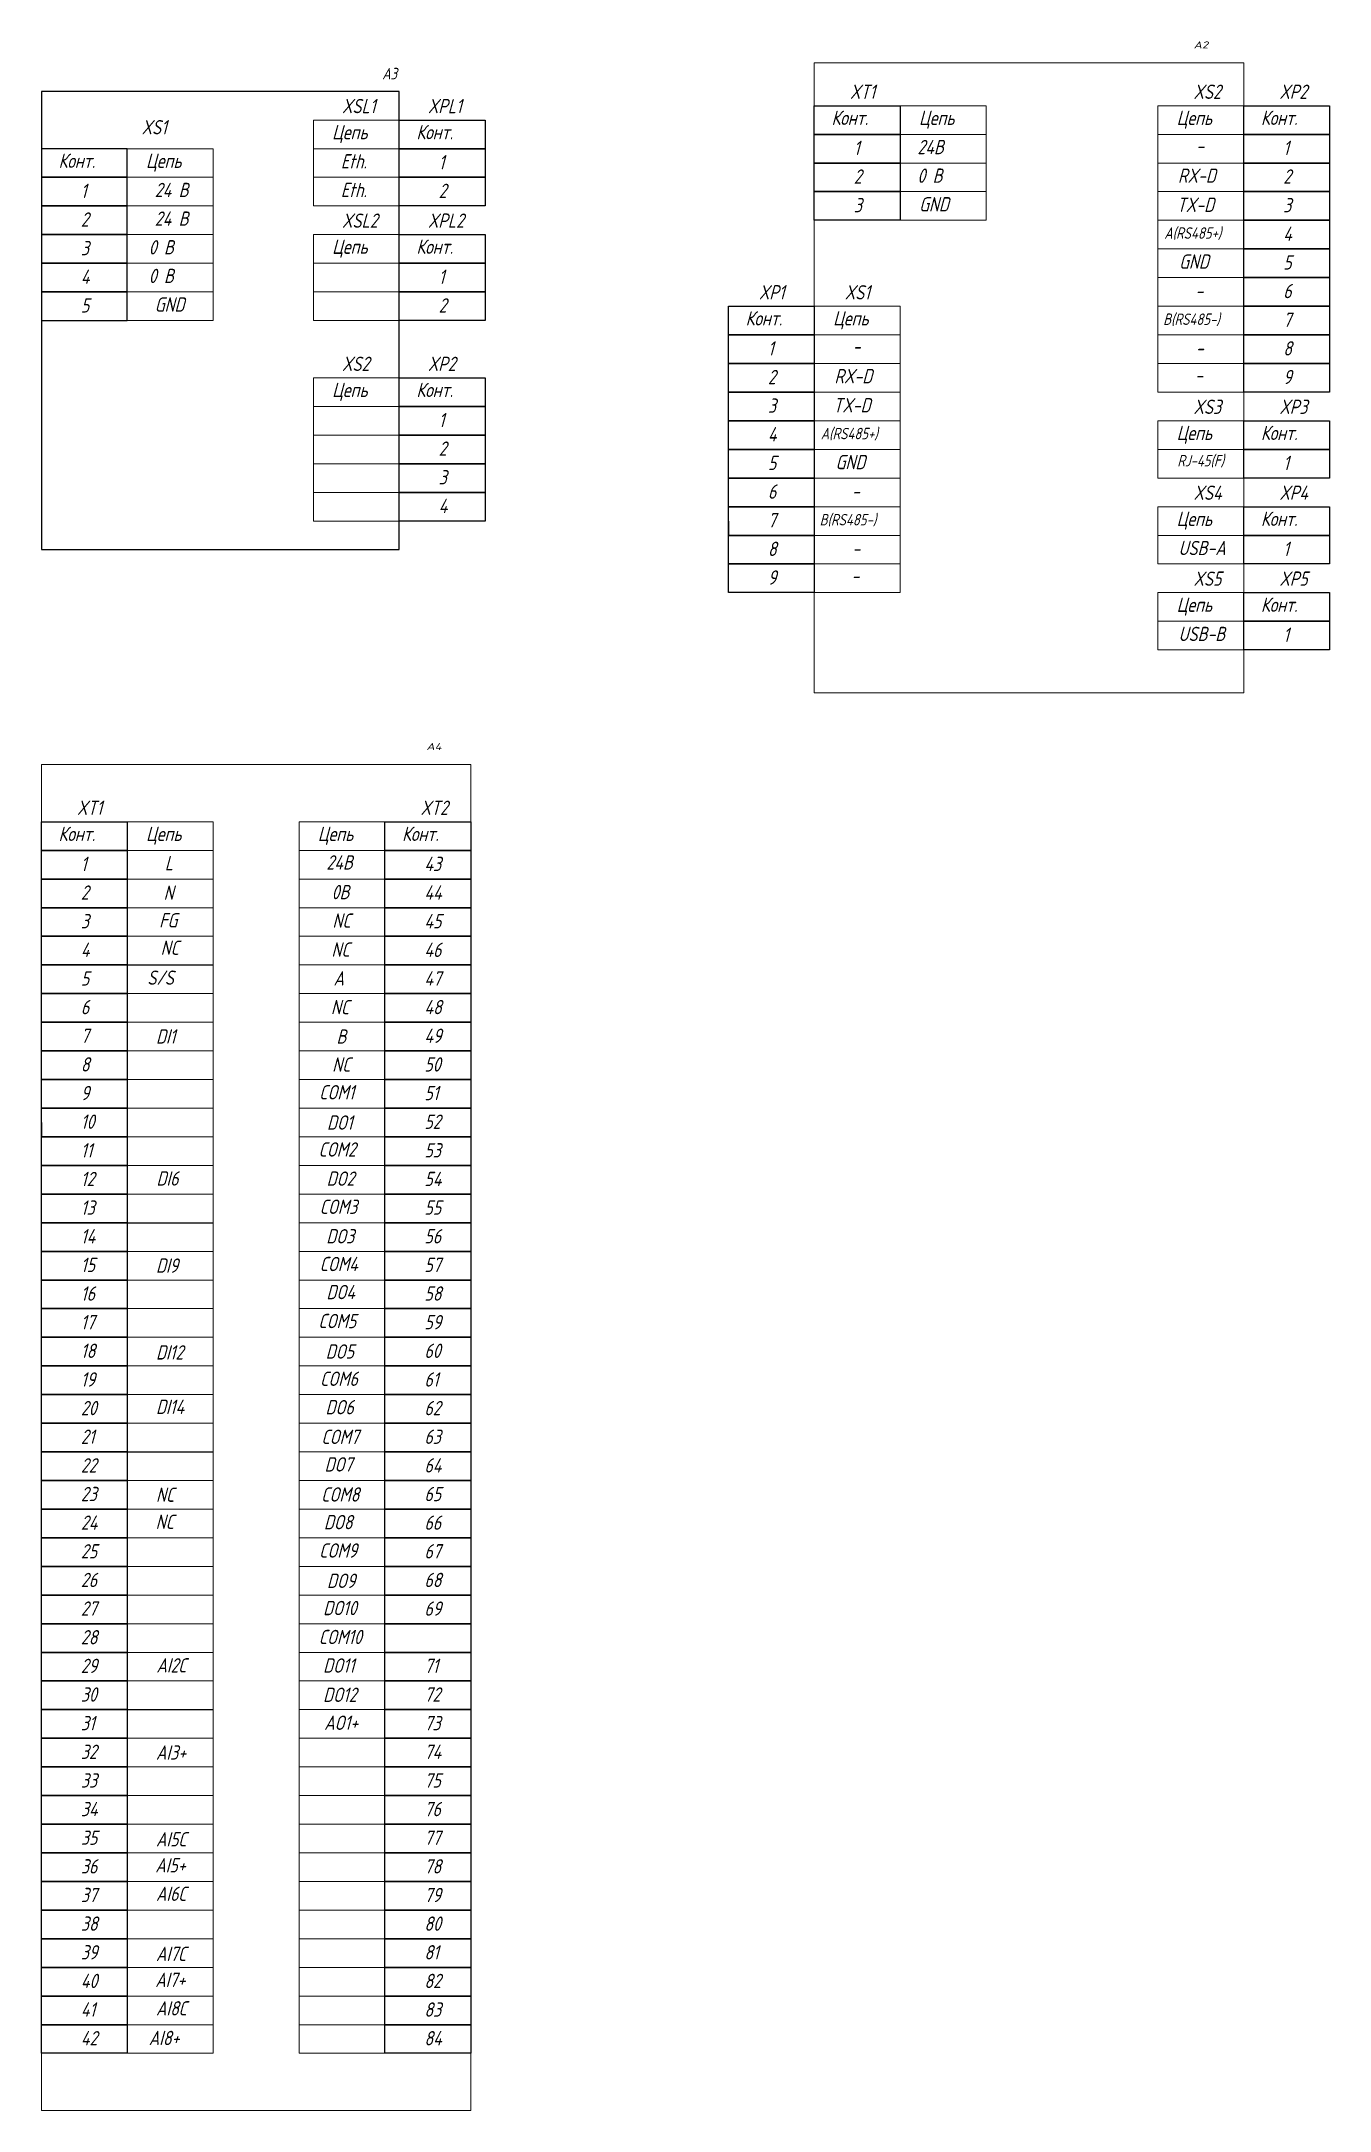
# Model space of a CAD drawing. Header units: inches. Extents: x 12 to 962, y -650 to 597.
# Drawn here: x 737.5 to 962.5, y -372.5 to -11.3 of the extents above; entities that cross this region are included whole.
import ezdxf
from ezdxf.enums import TextEntityAlignment as Align

# ---------------------------------------------------------------- set-up
doc = ezdxf.new("R2010")
doc.units = ezdxf.units.IN
doc.header["$MEASUREMENT"] = 0
doc.layers.add('SYMS', color=7, linetype='Continuous')
doc.layers.add('TAGS', color=150, linetype='Continuous')
doc.styles.get("Standard").update_dxf_attribs({"font": 'arial.ttf'})
doc.styles.add('WD_IEC', font='ISOCP2.shx', dxfattribs={"width": 0.9, "height": 4})
doc.styles.add('ГОСТ_', font='cs_gost2304.shx', dxfattribs={"oblique": 15})

# ---------------------------------------------------------------- blocks, each defined once
blk = doc.blocks.new('HAA_PLC160')
for p, q in [((0, 225), (0, 225)), ((75, 225), (75, 220)), ((15, 200), (30, 200)), ((75, 175), (75, 170)), ((0, 172.5), (0, 170)), ((75, 165), (75, 160)), ((15, 155), (30, 155)), ((75, 155), (75, 150)), ((75, 145), (75, 140)), ((15, 115), (30, 115)), ((75, 95), (75, 90)), ((75, 85), (75, 80)), ((75, 75), (75, 70)), ((15, 70), (30, 70)), ((75, 65), (75, 60)), ((75, 15), (75, 10))]:
    blk.add_line(p, q)
at = {"layer": 'SYMS', "color": 0, "lineweight": 15}
for p, q in [((15, 225), (15, 220)), ((15, 225), (30, 225)), ((45, 225), (45, 220)), ((45, 225), (60, 225)), ((15, 220), (30, 220)), ((15, 220), (15, 215)), ((45, 220), (60, 220)), ((45, 220), (45, 215)), ((15, 215), (30, 215)), ((15, 215), (30, 215)), ((15, 215), (15, 210)), ((45, 215), (60, 215)), ((45, 215), (60, 215)), ((45, 215), (45, 210)), ((15, 210), (30, 210)), ((15, 210), (30, 210)), ((15, 210), (15, 205)), ((45, 210), (60, 210)), ((45, 210), (60, 210)), ((45, 210), (45, 205)), ((15, 205), (30, 205)), ((15, 205), (30, 205)), ((15, 205), (15, 200)), ((15, 205), (30, 205)), ((45, 205), (60, 205)), ((45, 205), (60, 205)), ((45, 205), (45, 200)), ((15, 200), (30, 200)), ((15, 200), (30, 200)), ((15, 200), (15, 195)), ((45, 200), (60, 200)), ((45, 200), (60, 200)), ((45, 200), (45, 195)), ((15, 195), (30, 195)), ((15, 195), (30, 195)), ((15, 195), (15, 190)), ((45, 195), (60, 195)), ((45, 195), (60, 195)), ((45, 195), (45, 190)), ((15, 190), (30, 190)), ((15, 190), (30, 190)), ((15, 190), (15, 185)), ((45, 190), (60, 190)), ((45, 190), (60, 190)), ((45, 190), (45, 185)), ((0, 185), (0, 170)), ((15, 185), (30, 185)), ((15, 185), (30, 185)), ((15, 185), (15, 180)), ((45, 185), (60, 185)), ((45, 185), (60, 185)), ((45, 185), (45, 180)), ((15, 180), (30, 180)), ((15, 180), (30, 180)), ((15, 180), (15, 175)), ((45, 180), (60, 180)), ((45, 180), (60, 180)), ((45, 180), (45, 175)), ((15, 175), (30, 175)), ((15, 175), (30, 175)), ((15, 175), (15, 170)), ((45, 175), (60, 175)), ((45, 175), (45, 170)), ((45, 175), (60, 175)), ((15, 170), (30, 170)), ((15, 170), (30, 170)), ((15, 170), (15, 165)), ((45, 170), (60, 170)), ((45, 170), (45, 165)), ((45, 170), (60, 170)), ((15, 165), (30, 165)), ((15, 165), (30, 165)), ((15, 165), (15, 160)), ((45, 165), (60, 165)), ((45, 165), (45, 160)), ((45, 165), (60, 165)), ((15, 160), (30, 160)), ((15, 160), (15, 155)), ((15, 160), (30, 160)), ((45, 160), (60, 160)), ((45, 160), (45, 155)), ((45, 160), (60, 160)), ((45, 160), (60, 160)), ((15, 155), (15, 150)), ((45, 155), (60, 155)), ((45, 155), (45, 150)), ((45, 155), (60, 155)), ((15, 150), (30, 150)), ((15, 150), (30, 150)), ((15, 150), (15, 145)), ((45, 150), (60, 150)), ((45, 150), (45, 145)), ((45, 150), (60, 150)), ((45, 150), (60, 150)), ((15, 145), (30, 145)), ((15, 145), (30, 145)), ((15, 145), (15, 140)), ((45, 145), (60, 145)), ((45, 145), (45, 140)), ((45, 145), (60, 145)), ((15, 140), (30, 140)), ((15, 140), (30, 140)), ((15, 140), (15, 135)), ((45, 140), (60, 140)), ((45, 140), (45, 135)), ((15, 135), (30, 135)), ((15, 135), (30, 135)), ((15, 135), (15, 130)), ((45, 135), (60, 135)), ((45, 135), (60, 135)), ((45, 135), (45, 130)), ((15, 130), (30, 130)), ((15, 130), (30, 130)), ((15, 130), (15, 125)), ((45, 130), (60, 130)), ((45, 130), (60, 130)), ((45, 130), (45, 125)), ((15, 125), (30, 125)), ((15, 125), (30, 125)), ((15, 125), (15, 120)), ((45, 125), (60, 125)), ((45, 125), (60, 125)), ((45, 125), (45, 120)), ((15, 120), (30, 120)), ((15, 120), (30, 120)), ((15, 120), (15, 115)), ((45, 120), (60, 120)), ((45, 120), (60, 120)), ((45, 120), (45, 115)), ((15, 115), (30, 115)), ((15, 115), (15, 110)), ((45, 115), (60, 115)), ((45, 115), (60, 115)), ((45, 115), (45, 110)), ((15, 110), (30, 110)), ((15, 110), (30, 110)), ((15, 110), (15, 105)), ((45, 110), (60, 110)), ((45, 110), (60, 110)), ((45, 110), (45, 105)), ((15, 105), (30, 105)), ((15, 105), (30, 105)), ((15, 105), (15, 100)), ((45, 105), (60, 105)), ((45, 105), (60, 105)), ((45, 105), (45, 100)), ((15, 100), (30, 100)), ((15, 100), (30, 100)), ((15, 100), (15, 95)), ((45, 100), (60, 100)), ((45, 100), (60, 100)), ((45, 100), (45, 95)), ((15, 95), (30, 95)), ((15, 95), (30, 95)), ((15, 95), (15, 90)), ((45, 95), (60, 95)), ((45, 95), (45, 90)), ((45, 95), (60, 95)), ((15, 90), (30, 90)), ((15, 90), (30, 90)), ((15, 90), (15, 85)), ((45, 90), (60, 90)), ((45, 90), (45, 85)), ((45, 90), (60, 90)), ((15, 85), (30, 85)), ((15, 85), (30, 85)), ((15, 85), (15, 80)), ((45, 85), (60, 85)), ((45, 85), (45, 80)), ((45, 85), (60, 85)), ((15, 80), (30, 80)), ((15, 80), (30, 80)), ((15, 80), (15, 75)), ((45, 80), (60, 80)), ((45, 80), (45, 75)), ((45, 80), (60, 80)), ((45, 80), (60, 80)), ((15, 75), (30, 75)), ((15, 75), (15, 70)), ((15, 75), (30, 75)), ((45, 75), (60, 75)), ((45, 75), (45, 70)), ((45, 75), (60, 75)), ((15, 70), (15, 65)), ((45, 70), (60, 70)), ((45, 70), (45, 65)), ((45, 70), (60, 70)), ((45, 70), (60, 70)), ((15, 65), (30, 65)), ((15, 65), (30, 65)), ((15, 65), (15, 60)), ((45, 65), (60, 65)), ((45, 65), (45, 60)), ((45, 65), (60, 65)), ((15, 60), (30, 60)), ((15, 60), (30, 60)), ((15, 60), (15, 55)), ((45, 60), (60, 60)), ((45, 60), (45, 55)), ((15, 55), (30, 55)), ((15, 55), (30, 55)), ((15, 55), (15, 50)), ((45, 55), (60, 55)), ((45, 55), (60, 55)), ((45, 55), (45, 50)), ((15, 50), (30, 50)), ((15, 50), (30, 50)), ((15, 50), (15, 45)), ((45, 50), (60, 50)), ((45, 50), (60, 50)), ((45, 50), (45, 45)), ((15, 45), (30, 45)), ((15, 45), (30, 45)), ((15, 45), (15, 40)), ((45, 45), (60, 45)), ((45, 45), (60, 45)), ((45, 45), (45, 40)), ((15, 40), (30, 40)), ((15, 40), (30, 40)), ((15, 40), (15, 35)), ((45, 40), (60, 40)), ((45, 40), (60, 40)), ((45, 40), (45, 35)), ((15, 35), (30, 35)), ((15, 35), (30, 35)), ((15, 35), (15, 30)), ((45, 35), (60, 35)), ((45, 35), (60, 35)), ((45, 35), (45, 30)), ((15, 30), (30, 30)), ((15, 30), (30, 30)), ((15, 30), (15, 25)), ((45, 30), (60, 30)), ((45, 30), (60, 30)), ((45, 30), (45, 25)), ((15, 25), (30, 25)), ((15, 25), (30, 25)), ((15, 25), (15, 20)), ((45, 25), (60, 25)), ((45, 25), (60, 25)), ((45, 25), (45, 20)), ((15, 20), (30, 20)), ((15, 20), (30, 20)), ((15, 20), (15, 15)), ((45, 20), (60, 20)), ((45, 20), (60, 20)), ((45, 20), (45, 15)), ((15, 15), (30, 15)), ((15, 15), (30, 15)), ((15, 15), (15, 10)), ((45, 15), (60, 15)), ((45, 15), (45, 10)), ((45, 15), (60, 15)), ((15, 10), (30, 10)), ((45, 10), (60, 10)), ((45, 10), (60, 10))]:
    blk.add_line(p, q, dxfattribs=at)
at = {"layer": 'SYMS', "lineweight": 15}
for p, q in [((30, 225), (30, 220)), ((60, 225), (60, 220)), ((30, 220), (30, 215)), ((60, 220), (60, 215)), ((30, 215), (30, 210)), ((60, 215), (60, 210)), ((30, 210), (30, 205)), ((60, 210), (60, 205)), ((30, 205), (30, 200)), ((60, 205), (60, 200)), ((30, 200), (30, 195)), ((60, 200), (60, 195)), ((30, 195), (30, 190)), ((60, 195), (60, 190)), ((30, 190), (30, 185)), ((60, 190), (60, 185)), ((30, 185), (30, 180)), ((60, 185), (60, 180)), ((30, 180), (30, 175)), ((60, 180), (60, 175)), ((30, 175), (30, 170)), ((60, 175), (60, 170)), ((30, 170), (30, 165)), ((60, 170), (60, 165)), ((30, 165), (30, 160)), ((60, 165), (60, 160)), ((30, 160), (30, 155)), ((60, 160), (60, 155)), ((30, 155), (30, 150)), ((60, 155), (60, 150)), ((30, 150), (30, 145)), ((60, 150), (60, 145)), ((30, 145), (30, 140)), ((60, 145), (60, 140)), ((30, 140), (30, 135)), ((60, 140), (60, 135)), ((30, 135), (30, 130)), ((60, 135), (60, 130)), ((30, 130), (30, 125)), ((60, 130), (60, 125)), ((30, 125), (30, 120)), ((60, 125), (60, 120)), ((30, 120), (30, 115)), ((60, 120), (60, 115)), ((30, 115), (30, 110)), ((60, 115), (60, 110)), ((30, 110), (30, 105)), ((60, 110), (60, 105)), ((30, 105), (30, 100)), ((60, 105), (60, 100)), ((30, 100), (30, 95)), ((60, 100), (60, 95)), ((30, 95), (30, 90)), ((60, 95), (60, 90)), ((30, 90), (30, 85)), ((60, 90), (60, 85)), ((30, 85), (30, 80)), ((60, 85), (60, 80)), ((30, 80), (30, 75)), ((60, 80), (60, 75)), ((30, 75), (30, 70)), ((60, 75), (60, 70)), ((30, 70), (30, 65)), ((60, 70), (60, 65)), ((30, 65), (30, 60)), ((60, 65), (60, 60)), ((30, 60), (30, 55)), ((60, 60), (60, 55)), ((30, 55), (30, 50)), ((60, 55), (60, 50)), ((30, 50), (30, 45)), ((60, 50), (60, 45)), ((30, 45), (30, 40)), ((60, 45), (60, 40)), ((30, 40), (30, 35)), ((60, 40), (60, 35)), ((30, 35), (30, 30)), ((60, 35), (60, 30)), ((30, 30), (30, 25)), ((60, 30), (60, 25)), ((30, 25), (30, 20)), ((60, 25), (60, 20)), ((30, 20), (30, 15)), ((60, 20), (60, 15)), ((30, 15), (30, 10)), ((60, 15), (60, 10))]:
    blk.add_line(p, q, dxfattribs=at)
at = {"layer": 'SYMS'}
blk.add_line((0, 172.5), (0, 170), dxfattribs=at)
at = {"layer": 'SYMS', "lineweight": 15}
blk.add_lwpolyline([(0, 235), (75, 235), (75, 0), (0, 0)], close=True, dxfattribs=at)
at = {"layer": 'SYMS'}
for points in [[(0, 225), (15, 225), (15, 220), (0, 220)], [(60, 225), (75, 225), (75, 220), (60, 220)], [(0, 220), (15, 220), (15, 215), (0, 215)], [(60, 220), (75, 220), (75, 215), (60, 215)], [(0, 215), (15, 215), (15, 210), (0, 210)], [(60, 215), (75, 215), (75, 210), (60, 210)], [(0, 210), (15, 210), (15, 205), (0, 205)], [(60, 210), (75, 210), (75, 205), (60, 205)], [(0, 205), (15, 205), (15, 200), (0, 200)], [(60, 205), (75, 205), (75, 200), (60, 200)], [(0, 200), (15, 200), (15, 195), (0, 195)], [(60, 200), (75, 200), (75, 195), (60, 195)], [(0, 195), (15, 195), (15, 190), (0, 190)], [(60, 195), (75, 195), (75, 190), (60, 190)], [(0, 190), (15, 190), (15, 185), (0, 185)], [(60, 190), (75, 190), (75, 185), (60, 185)], [(0, 185), (15, 185), (15, 180), (0, 180)], [(60, 185), (75, 185), (75, 180), (60, 180)], [(0, 180), (15, 180), (15, 175), (0, 175)], [(60, 180), (75, 180), (75, 175), (60, 175)], [(0, 175), (15, 175), (15, 170), (0, 170)], [(60, 175), (75, 175), (75, 170), (60, 170)], [(0, 170), (15, 170), (15, 165), (0, 165)], [(60, 170), (75, 170), (75, 165), (60, 165)], [(0, 165), (15, 165), (15, 160), (0, 160)], [(60, 165), (75, 165), (75, 160), (60, 160)], [(0, 160), (15, 160), (15, 155), (0, 155)], [(60, 160), (75, 160), (75, 155), (60, 155)], [(0, 155), (15, 155), (15, 150), (0, 150)], [(60, 155), (75, 155), (75, 150), (60, 150)], [(0, 150), (15, 150), (15, 145), (0, 145)], [(60, 150), (75, 150), (75, 145), (60, 145)], [(0, 145), (15, 145), (15, 140), (0, 140)], [(60, 145), (75, 145), (75, 140), (60, 140)], [(0, 140), (15, 140), (15, 135), (0, 135)], [(60, 140), (75, 140), (75, 135), (60, 135)], [(0, 135), (15, 135), (15, 130), (0, 130)], [(60, 135), (75, 135), (75, 130), (60, 130)], [(0, 130), (15, 130), (15, 125), (0, 125)], [(60, 130), (75, 130), (75, 125), (60, 125)], [(0, 125), (15, 125), (15, 120), (0, 120)], [(60, 125), (75, 125), (75, 120), (60, 120)], [(0, 120), (15, 120), (15, 115), (0, 115)], [(60, 120), (75, 120), (75, 115), (60, 115)], [(0, 115), (15, 115), (15, 110), (0, 110)], [(60, 115), (75, 115), (75, 110), (60, 110)], [(0, 110), (15, 110), (15, 105), (0, 105)], [(60, 110), (75, 110), (75, 105), (60, 105)], [(0, 105), (15, 105), (15, 100), (0, 100)], [(60, 105), (75, 105), (75, 100), (60, 100)], [(0, 100), (15, 100), (15, 95), (0, 95)], [(60, 100), (75, 100), (75, 95), (60, 95)], [(0, 95), (15, 95), (15, 90), (0, 90)], [(60, 95), (75, 95), (75, 90), (60, 90)], [(0, 90), (15, 90), (15, 85), (0, 85)], [(60, 90), (75, 90), (75, 85), (60, 85)], [(0, 85), (15, 85), (15, 80), (0, 80)], [(60, 85), (75, 85), (75, 80), (60, 80)], [(0, 80), (15, 80), (15, 75), (0, 75)], [(60, 80), (75, 80), (75, 75), (60, 75)], [(0, 75), (15, 75), (15, 70), (0, 70)], [(60, 75), (75, 75), (75, 70), (60, 70)], [(0, 70), (15, 70), (15, 65), (0, 65)], [(60, 70), (75, 70), (75, 65), (60, 65)], [(0, 65), (15, 65), (15, 60), (0, 60)], [(60, 65), (75, 65), (75, 60), (60, 60)], [(0, 60), (15, 60), (15, 55), (0, 55)], [(60, 60), (75, 60), (75, 55), (60, 55)], [(0, 55), (15, 55), (15, 50), (0, 50)], [(60, 55), (75, 55), (75, 50), (60, 50)], [(0, 50), (15, 50), (15, 45), (0, 45)], [(60, 50), (75, 50), (75, 45), (60, 45)], [(0, 45), (15, 45), (15, 40), (0, 40)], [(60, 45), (75, 45), (75, 40), (60, 40)], [(0, 40), (15, 40), (15, 35), (0, 35)], [(60, 40), (75, 40), (75, 35), (60, 35)], [(0, 35), (15, 35), (15, 30), (0, 30)], [(60, 35), (75, 35), (75, 30), (60, 30)], [(0, 30), (15, 30), (15, 25), (0, 25)], [(60, 30), (75, 30), (75, 25), (60, 25)], [(0, 25), (15, 25), (15, 20), (0, 20)], [(60, 25), (75, 25), (75, 20), (60, 20)], [(0, 20), (15, 20), (15, 15), (0, 15)], [(60, 20), (75, 20), (75, 15), (60, 15)], [(0, 15), (15, 15), (15, 10), (0, 10)], [(60, 15), (75, 15), (75, 10), (60, 10)]]:
    blk.add_lwpolyline(points, close=True, dxfattribs=at)
at = {"linetype": 'ByBlock', "lineweight": 15, "char_height": 2.5, "attachment_point": 1, "style": 'ГОСТ_'}
for s, insert in [('1', (6.89, 218.89)), ('43', (66.89, 218.89)), ('2', (6.89, 213.89)), ('44', (66.89, 213.89)), ('3', (6.89, 208.89)), ('45', (66.89, 208.89)), ('4', (6.89, 203.89)), ('46', (66.89, 203.89)), ('5', (6.89, 198.89)), ('47', (66.89, 198.89)), ('6', (6.89, 193.89)), ('48', (66.89, 193.89)), ('7', (6.89, 188.89)), ('49', (66.89, 188.89)), ('8', (6.89, 183.89)), ('50', (66.89, 183.89)), ('9', (6.89, 178.89)), ('51', (66.89, 178.89)), ('10', (6.89, 173.89)), ('52', (66.89, 173.89)), ('11', (6.89, 168.89)), ('53', (66.89, 168.89)), ('12', (6.89, 163.89)), ('54', (66.89, 163.89)), ('13', (6.89, 158.89)), ('55', (66.89, 158.89)), ('14', (6.89, 153.89)), ('56', (66.89, 153.89)), ('15', (6.89, 148.89)), ('57', (66.89, 148.89)), ('16', (6.89, 143.89)), ('58', (66.89, 143.89)), ('17', (6.89, 138.89)), ('59', (66.89, 138.89)), ('18', (6.89, 133.89)), ('60', (66.89, 133.89)), ('19', (6.89, 128.89)), ('61', (66.89, 128.89)), ('20', (6.89, 123.89)), ('62', (66.89, 123.89)), ('21', (6.89, 118.89)), ('63', (66.89, 118.89)), ('22', (6.89, 113.89)), ('64', (66.89, 113.89)), ('23', (6.89, 108.89)), ('65', (66.89, 108.89)), ('24', (6.89, 103.89)), ('66', (66.89, 103.89)), ('25', (6.89, 98.89)), ('67', (66.89, 98.89)), ('26', (6.89, 93.89)), ('68', (66.89, 93.89)), ('27', (6.89, 88.89)), ('69', (66.89, 88.89)), ('28', (6.89, 83.89)), ('29', (6.89, 78.89)), ('71', (66.89, 78.89)), ('30', (6.89, 73.89)), ('72', (66.89, 73.89)), ('31', (6.89, 68.89)), ('73', (66.89, 68.89)), ('32', (6.89, 63.89)), ('74', (66.89, 63.89)), ('33', (6.89, 58.89)), ('75', (66.89, 58.89)), ('34', (6.89, 53.89)), ('76', (66.89, 53.89)), ('35', (6.89, 48.89)), ('77', (66.89, 48.89)), ('36', (6.89, 43.89)), ('78', (66.89, 43.89)), ('37', (6.89, 38.89)), ('79', (66.89, 38.89)), ('38', (6.89, 33.89)), ('80', (66.89, 33.89)), ('39', (6.89, 28.89)), ('81', (66.89, 28.89)), ('40', (6.89, 23.89)), ('82', (66.89, 23.89)), ('41', (6.89, 18.89)), ('83', (66.89, 18.89)), ('42', (6.89, 13.89)), ('84', (66.89, 13.89))]:
    blk.add_mtext_dynamic_manual_height_columns(s, width=8.7488, gutter_width=12.5, heights=[1.496580637194711e-13], dxfattribs=dict(at, insert=insert))
at = {"style": 'ГОСТ_', "oblique": 15, "width": 2.125499}
for tag, p, flags in [('MFG', (738.81, 2699.48), 9), ('CAT', (738.81, 2679.48), 9), ('ASSYCODE', (727.47, 2580.5), 1), ('FAMILY', (727.47, 2568.5), 1)]:
    blk.add_attdef(tag, p, '', height=10.72, dxfattribs=dict(at, flags=flags))
at = {"style": 'ГОСТ_', "oblique": 15, "width": 2.125499, "flags": 1}
for tag, p in [('INST', (722.45, 2689.44)), ('LOC', (711.25, 2665.44)), ('XREF', (734.35, 2563.18)), ('DESC1', (744.41, 2540.78)), ('DESC2', (750.69, 2514.86)), ('DESC3', (749.82, 2488.94))]:
    blk.add_attdef(tag, text='', height=10.72, dxfattribs=at).set_placement(p, align=Align.RIGHT)
at = {"style": 'ГОСТ_', "oblique": 15, "width": 1.682067}
blk.add_attdef('TAG1', text='', height=1.19, dxfattribs=at).set_placement((69.91, 237.54), align=Align.RIGHT)
at = {"style": 'WD_IEC', "width": 0.8, "flags": 1}
for tag, p in [('TERM01', (0, 218.5)), ('TERM02', (0, 213.5)), ('TERM03', (0, 208.5)), ('TERM04', (0, 203.5)), ('TERM05', (0, 198.5)), ('TERM06', (0, 193.5)), ('TERM07', (0, 188.5)), ('TERM08', (0, 183.5)), ('TERM09', (0, 178.5)), ('TERM10', (0, 173.5)), ('TERM11', (0, 168.5)), ('TERM12', (0, 163.5)), ('TERM13', (0, 158.5)), ('TERM14', (0, 153.5)), ('TERM15', (0, 148.5)), ('TERM16', (0, 143.5)), ('TERM17', (0, 138.5)), ('TERM18', (0, 133.5)), ('TERM19', (0, 128.5)), ('TERM20', (0, 123.5)), ('TERM21', (0, 118.5)), ('TERM22', (0, 113.5)), ('TERM23', (0, 108.5)), ('TERM24', (0, 103.5)), ('TERM25', (0, 98.5)), ('TERM26', (0, 93.5)), ('TERM27', (0, 88.5)), ('TERM28', (0, 83.5)), ('TERM29', (0, 78.5)), ('TERM30', (0, 73.5)), ('TERM31', (0, 68.5)), ('TERM32', (0, 63.5)), ('TERM33', (0, 58.5)), ('TERM34', (0, 53.5)), ('TERM35', (0, 48.5)), ('TERM36', (0, 43.5)), ('TERM37', (0, 38.5)), ('TERM38', (0, 33.5)), ('TERM39', (0, 28.5)), ('TERM40', (0, 23.5)), ('TERM41', (0, 18.5)), ('TERM42', (0, 13.5))]:
    blk.add_attdef(tag, p, '', height=2, dxfattribs=at)
for tag, p in [('TERM43', (75, 218.5)), ('TERM44', (75, 213.5)), ('TERM45', (75, 208.5)), ('TERM46', (75, 203.5)), ('TERM47', (75, 198.5)), ('TERM48', (75, 193.5)), ('TERM49', (75, 188.5)), ('TERM50', (75, 183.5)), ('TERM51', (75, 178.5)), ('TERM52', (75, 173.5)), ('TERM53', (75, 168.5)), ('TERM54', (75, 163.5)), ('TERM55', (75, 158.5)), ('TERM56', (75, 153.5)), ('TERM57', (75, 148.5)), ('TERM58', (75, 143.5)), ('TERM59', (75, 138.5)), ('TERM60', (75, 133.5)), ('TERM61', (75, 128.5)), ('TERM62', (75, 123.5)), ('TERM63', (75, 118.5)), ('TERM64', (75, 113.5)), ('TERM65', (75, 108.5)), ('TERM66', (75, 103.5)), ('TERM67', (75, 98.5)), ('TERM68', (75, 93.5)), ('TERM69', (75, 88.5)), ('TERM70', (75, 83.5)), ('TERM71', (75, 78.5)), ('TERM72', (75, 73.5)), ('TERM73', (75, 68.5)), ('TERM74', (75, 63.5)), ('TERM75', (75, 58.5)), ('TERM76', (75, 53.5)), ('TERM77', (75, 48.5)), ('TERM78', (75, 43.5)), ('TERM79', (75, 38.5)), ('TERM80', (75, 33.5)), ('TERM81', (75, 28.5)), ('TERM82', (75, 23.5)), ('TERM83', (75, 18.5)), ('TERM84', (75, 13.5))]:
    blk.add_attdef(tag, text='', height=2, dxfattribs=at).set_placement(p, align=Align.RIGHT)
at = {"style": 'WD_IEC', "flags": 1}
for tag, p in [('X4TERM01', (0, 217.5)), ('X1TERM43', (75, 217.5)), ('X4TERM02', (0, 212.5)), ('X1TERM44', (75, 212.5)), ('X4TERM03', (0, 207.5)), ('X1TERM45', (75, 207.5)), ('X4TERM04', (0, 202.5)), ('X1TERM46', (75, 202.5)), ('X4TERM05', (0, 197.5)), ('X1TERM47', (75, 197.5)), ('X4TERM06', (0, 192.5)), ('X1TERM48', (75, 192.5)), ('X4TERM07', (0, 187.5)), ('X1TERM49', (75, 187.5)), ('X4TERM08', (0, 182.5)), ('X1TERM50', (75, 182.5)), ('X4TERM09', (0, 177.5)), ('X1TERM51', (75, 177.5)), ('X4TERM10', (0, 172.5)), ('X1TERM52', (75, 172.5)), ('X4TERM11', (0, 167.5)), ('X1TERM53', (75, 167.5)), ('X4TERM12', (0, 162.5)), ('X1TERM54', (75, 162.5)), ('X4TERM13', (0, 157.5)), ('X1TERM55', (75, 157.5)), ('X4TERM14', (0, 152.5)), ('X1TERM56', (75, 152.5)), ('X4TERM15', (0, 147.5)), ('X1TERM57', (75, 147.5)), ('X4TERM16', (0, 142.5)), ('X1TERM58', (75, 142.5)), ('X4TERM17', (0, 137.5)), ('X1TERM59', (75, 137.5)), ('X4TERM18', (0, 132.5)), ('X1TERM60', (75, 132.5)), ('X4TERM19', (0, 127.5)), ('X1TERM61', (75, 127.5)), ('X4TERM20', (0, 122.5)), ('X1TERM62', (75, 122.5)), ('X4TERM21', (0, 117.5)), ('X1TERM63', (75, 117.5)), ('X4TERM22', (0, 112.5)), ('X1TERM64', (75, 112.5)), ('X4TERM23', (0, 107.5)), ('X1TERM65', (75, 107.5)), ('X4TERM24', (0, 102.5)), ('X1TERM66', (75, 102.5)), ('X4TERM25', (0, 97.5)), ('X1TERM67', (75, 97.5)), ('X4TERM26', (0, 92.5)), ('X1TERM68', (75, 92.5)), ('X4TERM27', (0, 87.5)), ('X1TERM69', (75, 87.5)), ('X4TERM28', (0, 82.5)), ('X1TERM70', (75, 82.5)), ('X4TERM29', (0, 77.5)), ('X1TERM71', (75, 77.5)), ('X4TERM30', (0, 72.5)), ('X1TERM72', (75, 72.5)), ('X4TERM31', (0, 67.5)), ('X1TERM73', (75, 67.5)), ('X4TERM32', (0, 62.5)), ('X1TERM74', (75, 62.5)), ('X4TERM33', (0, 57.5)), ('X1TERM75', (75, 57.5)), ('X4TERM34', (0, 52.5)), ('X1TERM76', (75, 52.5)), ('X4TERM35', (0, 47.5)), ('X1TERM77', (75, 47.5)), ('X4TERM36', (0, 42.5)), ('X1TERM78', (75, 42.5)), ('X4TERM37', (0, 37.5)), ('X1TERM79', (75, 37.5)), ('X4TERM38', (0, 32.5)), ('X1TERM80', (75, 32.5)), ('X4TERM39', (0, 27.5)), ('X1TERM81', (75, 27.5)), ('X4TERM40', (0, 22.5)), ('X1TERM82', (75, 22.5)), ('X4TERM41', (0, 17.5)), ('X1TERM83', (75, 17.5)), ('X4TERM42', (0, 12.5)), ('X1TERM84', (75, 12.5))]:
    blk.add_attdef(tag, p, '', height=0.08, dxfattribs=at)
at = {"flags": 1}
for tag, p in [('X1LINK', (75, 217.5)), ('X2LINK', (75, 212.5)), ('X3LINK', (75, 207.5)), ('X4LINK', (75, 202.5)), ('X5LINK', (75, 197.5)), ('X6LINK', (75, 192.5)), ('X7LINK', (75, 187.5)), ('X8LINK', (75, 182.5)), ('X1LINK', (75, 142.5)), ('X1LINK', (75, 137.5)), ('X2LINK', (75, 132.5)), ('X3LINK', (75, 127.5)), ('X4LINK', (75, 122.5)), ('X5LINK', (75, 117.5)), ('X6LINK', (75, 112.5)), ('X7LINK', (75, 107.5)), ('X8LINK', (75, 102.5)), ('X1LINK', (75, 62.5)), ('X1LINK', (75, 57.5)), ('X2LINK', (75, 52.5)), ('X3LINK', (75, 47.5)), ('X4LINK', (75, 42.5)), ('X5LINK', (75, 37.5)), ('X6LINK', (75, 32.5)), ('X7LINK', (75, 27.5)), ('X8LINK', (75, 22.5))]:
    blk.add_attdef(tag, p, '', height=0.01, dxfattribs=at)
at = {"layer": 'SYMS', "color": 0, "lineweight": 15, "char_height": 2.5, "attachment_point": 1, "style": 'ГОСТ_'}
for s, width, gutter_width, heights, insert in [('XT1', 8.7488, 12.5, [0], (6.22, 228.69)), ('XT2', 8.7488, 12.5, [0], (66.22, 228.69)), ('Цепь', 8.7488, 12.5, [0], (18.28, 224.14)), ('Цепь', 8.7488, 12.5, [0], (48.28, 224.14)), ('L', 8.7488, 12.5, [1.496580637194711e-13], (21.56, 219.02)), ('24В', 6.2175, 12.5, [1.496580637194711e-13], (49.78, 219.15)), ('N', 8.7488, 12.5, [1.496580637194711e-13], (21.35, 213.87)), ('0В', 8.7488, 12.5, [1.496580637194711e-13], (50.69, 213.97)), ('FG', 8.7488, 12.5, [1.496580637194711e-13], (20.57, 209.04)), ('NC', 8.7488, 12.5, [1.496580637194711e-13], (50.83, 208.99)), ('NC', 6.2175, 12.5, [1.496580637194711e-13], (20.83, 204.26)), ('NC', 8.7488, 12.5, [1.496580637194711e-13], (50.66, 203.94)), ('S/S', 8.7488, 12.5, [1.496580637194711e-13], (18.51, 199.04)), ('A', 8.7488, 12.5, [1.496580637194711e-13], (51.02, 198.91)), ('NC', 8.7488, 12.5, [1.496580637194711e-13], (50.57, 193.89)), ('DI1', 8.7488, 12.5, [1.496580637194711e-13], (20.02, 188.77)), ('B', 8.7488, 12.5, [1.496580637194711e-13], (51.54, 188.75)), ('NC', 8.7488, 12.5, [1.496580637194711e-13], (50.79, 183.86)), ('COM1', 8.7488, 12.5, [1.496580637194711e-13], (48.51, 179.03)), ('DO1', 8.7488, 12.5, [1.496580637194711e-13], (49.88, 173.74)), ('COM2', 8.7488, 12.5, [1.496580637194711e-13], (48.4, 169.04)), ('DI6', 10.9067, 12.5, [1.496580637194711e-13], (20.1, 163.98)), ('DO2', 8.7488, 12.5, [1.496580637194711e-13], (49.82, 163.95)), ('COM3', 8.7488, 12.5, [1.496580637194711e-13], (48.6, 159.04)), ('DO3', 8.7488, 12.5, [1.496580637194711e-13], (49.75, 153.89)), ('DI9', 8.7488, 12.5, [1.496580637194711e-13], (20.02, 148.77)), ('COM4', 8.7488, 12.5, [1.496580637194711e-13], (48.6, 149.04)), ('DO4', 6.2175, 12.5, [1.496580637194711e-13], (49.78, 144.15)), ('COM5', 6.2175, 12.5, [1.496580637194711e-13], (48.37, 139.09)), ('DO5', 8.7488, 12.5, [1.496580637194711e-13], (49.66, 133.77)), ('DI12', 14.1739, 12.5, [1.496580637194711e-13], (20.02, 133.62)), ('COM6', 8.7488, 12.5, [1.496580637194711e-13], (48.67, 129.01)), ('DI14', 13.6716, 12.5, [1.496580637194711e-13], (20.02, 124.11)), ('DO6', 8.7488, 12.5, [1.496580637194711e-13], (49.62, 124.05)), ('COM7', 8.7488, 12.5, [1.496580637194711e-13], (48.9, 118.87)), ('DO7', 8.7488, 12.5, [1.496580637194711e-13], (49.46, 114.06)), ('NC', 8.7488, 12.5, [1.496580637194711e-13], (20.02, 108.77)), ('COM8', 8.7488, 12.5, [1.496580637194711e-13], (48.86, 108.81)), ('NC', 2.5, 0, [1.496580637194711e-13], (19.96, 104.04)), ('DO8', 8.7488, 12.5, [1.496580637194711e-13], (49.35, 103.98)), ('COM9', 8.7488, 12.5, [1.496580637194711e-13], (48.51, 99.03)), ('DO9', 8.7488, 12.5, [1.496580637194711e-13], (49.88, 93.74)), ('DO10', 8.7488, 12.5, [1.496580637194711e-13], (49.2, 88.99)), ('COM10', 8.7488, 12.5, [1.496580637194711e-13], (48.44, 83.93)), ('AI2С', 10.9067, 12.5, [1.496580637194711e-13], (20.1, 78.98)), ('DO11', 8.7488, 12.5, [1.496580637194711e-13], (49.2, 78.95)), ('DO12', 8.7488, 12.5, [1.496580637194711e-13], (49.2, 73.84)), ('AO1+', 8.7488, 12.5, [1.496580637194711e-13], (49.39, 68.96)), ('AI3+', 8.7488, 12.5, [1.496580637194711e-13], (20.02, 63.77)), ('AI5С', 14.1739, 12.5, [1.496580637194711e-13], (20.02, 48.62)), ('AI5+', 11.16, 12.5, [1.496580637194711e-13], (19.89, 44.08)), ('AI6С', 13.6716, 12.5, [1.496580637194711e-13], (20.02, 39.11)), ('AI7С', 14.1739, 12.5, [1.496580637194711e-13], (20.02, 28.62)), ('AI7+', 11.16, 12.5, [1.496580637194711e-13], (19.89, 24.08)), ('AI8С', 13.6716, 12.5, [1.496580637194711e-13], (20.02, 19.11)), ('AI8+', 13.6716, 12.5, [1.496580637194711e-13], (18.76, 13.93))]:
    blk.add_mtext_dynamic_manual_height_columns(s, width=width, gutter_width=gutter_width, heights=heights, dxfattribs=dict(at, insert=insert))
at = {"layer": 'SYMS', "linetype": 'ByBlock', "lineweight": 15, "char_height": 2.5, "attachment_point": 1, "style": 'ГОСТ_'}
for insert in [(3, 224.14), (63, 224.14)]:
    blk.add_mtext_dynamic_manual_height_columns('Конт.', width=8.7488, gutter_width=12.5, heights=[0], dxfattribs=dict(at, insert=insert))
blk = doc.blocks.new('HAA_ETHERWAN_EX71440')
for p, q in [((77.5, 75), (77.5, 70)), ((0, 70), (0, 65)), ((0, 70), (0, 65)), ((77.5, 55), (77.5, 50)), ((77.5, 30), (77.5, 25))]:
    blk.add_line(p, q)
blk.add_lwpolyline([(62.5, 80), (0, 80), (0, 0), (62.5, 0)], close=True)
at = {"layer": 'SYMS', "color": 0, "lineweight": 15}
for p, q in [((47.5, 75), (47.5, 70)), ((47.5, 75), (62.5, 75)), ((15, 70), (15, 65)), ((15, 70), (30, 70)), ((47.5, 70), (62.5, 70)), ((47.5, 70), (47.5, 65)), ((15, 65), (30, 65)), ((15, 65), (15, 60)), ((47.5, 65), (62.5, 65)), ((47.5, 65), (62.5, 65)), ((47.5, 65), (47.5, 60)), ((15, 60), (30, 60)), ((15, 60), (30, 60)), ((15, 60), (15, 55)), ((47.5, 60), (62.5, 60)), ((47.5, 60), (62.5, 60)), ((15, 55), (30, 55)), ((15, 55), (30, 55)), ((15, 55), (15, 50)), ((47.5, 55), (47.5, 50)), ((47.5, 55), (62.5, 55)), ((15, 50), (30, 50)), ((15, 50), (30, 50)), ((15, 50), (15, 45)), ((47.5, 50), (62.5, 50)), ((47.5, 50), (47.5, 45)), ((15, 45), (30, 45)), ((15, 45), (30, 45)), ((15, 45), (15, 40)), ((47.5, 45), (62.5, 45)), ((47.5, 45), (62.5, 45)), ((47.5, 45), (47.5, 40)), ((15, 40), (30, 40)), ((15, 40), (30, 40)), ((47.5, 40), (62.5, 40)), ((47.5, 40), (62.5, 40)), ((47.5, 30), (47.5, 25)), ((47.5, 30), (62.5, 30)), ((47.5, 25), (62.5, 25)), ((47.5, 25), (47.5, 20)), ((47.5, 20), (62.5, 20)), ((47.5, 20), (62.5, 20)), ((47.5, 20), (47.5, 15)), ((47.5, 15), (62.5, 15)), ((47.5, 15), (62.5, 15)), ((47.5, 15), (47.5, 10)), ((47.5, 10), (62.5, 10)), ((47.5, 10), (62.5, 10)), ((47.5, 10), (47.5, 5)), ((47.5, 5), (62.5, 5)), ((47.5, 5), (62.5, 5))]:
    blk.add_line(p, q, dxfattribs=at)
at = {"layer": 'SYMS', "lineweight": 15}
for p, q in [((62.5, 75), (62.5, 70)), ((30, 70), (30, 65)), ((62.5, 70), (62.5, 65)), ((30, 65), (30, 60)), ((62.5, 65), (62.5, 60)), ((30, 60), (30, 55)), ((30, 55), (30, 50)), ((62.5, 55), (62.5, 50)), ((30, 50), (30, 45)), ((62.5, 50), (62.5, 45)), ((30, 45), (30, 40)), ((62.5, 45), (62.5, 40)), ((62.5, 30), (62.5, 25)), ((62.5, 25), (62.5, 20)), ((62.5, 20), (62.5, 15)), ((62.5, 15), (62.5, 10)), ((62.5, 10), (62.5, 5))]:
    blk.add_line(p, q, dxfattribs=at)
at = {"layer": 'SYMS'}
for points in [[(62.5, 75), (77.5, 75), (77.5, 70), (62.5, 70)], [(15, 70), (0, 70), (0, 65), (15, 65)], [(62.5, 70), (77.5, 70), (77.5, 65), (62.5, 65)], [(15, 65), (0, 65), (0, 60), (15, 60)], [(62.5, 65), (77.5, 65), (77.5, 60), (62.5, 60)], [(15, 60), (0, 60), (0, 55), (15, 55)], [(15, 55), (0, 55), (0, 50), (15, 50)], [(62.5, 55), (77.5, 55), (77.5, 50), (62.5, 50)], [(15, 50), (0, 50), (0, 45), (15, 45)], [(62.5, 50), (77.5, 50), (77.5, 45), (62.5, 45)], [(15, 45), (0, 45), (0, 40), (15, 40)], [(62.5, 45), (77.5, 45), (77.5, 40), (62.5, 40)], [(62.5, 30), (77.5, 30), (77.5, 25), (62.5, 25)], [(62.5, 25), (77.5, 25), (77.5, 20), (62.5, 20)], [(62.5, 20), (77.5, 20), (77.5, 15), (62.5, 15)], [(62.5, 15), (77.5, 15), (77.5, 10), (62.5, 10)], [(62.5, 10), (77.5, 10), (77.5, 5), (62.5, 5)]]:
    blk.add_lwpolyline(points, close=True, dxfattribs=at)
at = {"linetype": 'ByBlock', "lineweight": 15, "char_height": 2.5, "attachment_point": 1, "style": 'ГОСТ_'}
for s, insert in [('1', (69.39, 68.89)), ('1', (6.89, 63.89)), ('2', (69.39, 63.89)), ('2', (6.89, 58.89)), ('3', (6.89, 53.89)), ('4', (6.89, 48.89)), ('1', (69.39, 48.89)), ('5', (6.89, 43.89)), ('2', (69.39, 43.89)), ('1', (69.39, 23.89)), ('2', (69.39, 18.89)), ('3', (69.39, 13.89)), ('4', (69.39, 8.89))]:
    blk.add_mtext_dynamic_manual_height_columns(s, width=8.7488, gutter_width=12.5, heights=[1.496580637194711e-13], dxfattribs=dict(at, insert=insert))
at = {"style": 'ГОСТ_', "oblique": 15, "width": 1.850274}
for tag, p, flags in [('MFG', (913.58, 2245.85), 9), ('CAT', (913.58, 2225.85), 9), ('ASSYCODE', (902.25, 2126.87), 1), ('FAMILY', (902.25, 2114.87), 1)]:
    blk.add_attdef(tag, p, '', height=12.31, dxfattribs=dict(at, flags=flags))
at = {"oblique": 15, "flags": 1}
for tag, height, style, width, p in [('INST', 12.31, 'ГОСТ_', 1.850274, (897.23, 2235.81)), ('LOC', 12.31, 'ГОСТ_', 1.850274, (886.03, 2211.81)), ('XREF', 12.31, 'ГОСТ_', 1.850274, (909.13, 2109.55)), ('DESC1', 12.31, 'ГОСТ_', 1.850274, (919.19, 2087.15)), ('DESC2', 12.31, 'ГОСТ_', 1.850274, (925.46, 2061.23)), ('DESC3', 12.31, 'ГОСТ_', 1.850274, (924.6, 2035.31)), ('TERM06', 1.54, 'WD_IEC', 1.787227, (77.5, 68.5)), ('TERM01', 1.54, 'WD_IEC', 1.787227, (15, 63.5)), ('TERM07', 1.54, 'WD_IEC', 1.787227, (77.5, 63.5)), ('TERM02', 1.54, 'WD_IEC', 1.787227, (15, 58.5)), ('TERM03', 1.54, 'WD_IEC', 1.787227, (15, 53.5)), ('TERM04', 1.54, 'WD_IEC', 1.787227, (15, 48.5)), ('TERM08', 1.54, 'WD_IEC', 1.787227, (77.5, 48.5)), ('TERM05', 1.54, 'WD_IEC', 1.787227, (15, 43.5)), ('TERM09', 1.54, 'WD_IEC', 1.787227, (77.5, 43.5)), ('TERM010', 1.54, 'WD_IEC', 1.787227, (77.5, 23.5)), ('TERM011', 1.54, 'WD_IEC', 1.787227, (77.5, 18.5)), ('TERM012', 1.54, 'WD_IEC', 1.787227, (77.5, 13.5)), ('TERM013', 1.54, 'WD_IEC', 1.787227, (77.5, 8.5))]:
    blk.add_attdef(tag, text='', height=height, dxfattribs=dict(at, style=style, width=width)).set_placement(p, align=Align.RIGHT)
at = {"style": 'ГОСТ_', "oblique": 15}
blk.add_attdef('TAG1', text='', height=2, dxfattribs=at).set_placement((62.11, 82.11), align=Align.RIGHT)
at = {"flags": 1}
for tag, p in [('X6LINK', (77.5, 67.5)), ('X7LINK', (77.5, 62.5)), ('X8LINK', (77.5, 47.5)), ('X9LINK', (77.5, 42.5)), ('X10LINK', (77.5, 22.5)), ('X11LINK', (77.5, 17.5)), ('X12LINK', (77.5, 12.5)), ('X13LINK', (77.5, 7.5))]:
    blk.add_attdef(tag, p, '', height=0.01, dxfattribs=at)
at = {"style": 'WD_IEC', "flags": 1}
for tag, p in [('X1TERM06', (77.5, 67.5)), ('X1TERM07', (77.5, 62.5)), ('X1TERM03', (-0.58, 52.5)), ('X1TERM08', (77.5, 47.5)), ('X1TERM09', (77.5, 42.5)), ('X1TERM010', (77.5, 22.5)), ('X1TERM011', (77.5, 17.5)), ('X1TERM012', (77.5, 12.5)), ('X1TERM013', (77.5, 7.5))]:
    blk.add_attdef(tag, p, '', height=0.08, dxfattribs=at)
at = {"style": 'WD_IEC', "text_generation_flag": 2, "flags": 1}
for tag, p in [('X1TERM01', (0, 62.5)), ('X1TERM02', (0, 57.5)), ('X1TERM04', (0, 47.5)), ('X1TERM05', (0, 42.5))]:
    blk.add_attdef(tag, p, '', height=0.08, dxfattribs=at)
at = {"text_generation_flag": 2, "flags": 1}
for tag, p in [('X1LINK', (0, 62.5)), ('X2LINK', (0, 57.5)), ('X3LINK', (0, 52.5)), ('X4LINK', (0, 47.5)), ('X5LINK', (0, 42.5))]:
    blk.add_attdef(tag, p, '', height=0.01, dxfattribs=at)
at = {"layer": 'SYMS', "color": 0, "lineweight": 15, "char_height": 2.5, "attachment_point": 1, "style": 'ГОСТ_'}
for s, width, heights, insert in [('XSL1', 8.7488, [0], (52.5, 78.69)), ('XPL1', 8.7488, [0], (67.5, 78.69)), ('XS1', 8.7488, [0], (17.5, 75)), ('Цепь', 8.7488, [0], (50.78, 74.14)), ('Цепь', 8.7488, [0], (18.28, 69.14)), ('Eth.', 8.7488, [1.496580637194711e-13], (52.3, 69.04)), ('24 В', 8.7488, [1.496580637194711e-13], (19.8, 64.04)), ('Eth.', 8.7488, [1.496580637194711e-13], (52.3, 64.04)), ('24 В', 8.7488, [1.496580637194711e-13], (19.8, 59.04)), ('XSL2', 8.7488, [0], (52.5, 58.69)), ('XPL2', 8.7488, [0], (67.5, 58.69)), ('0 В', 8.7488, [1.496580637194711e-13], (18.75, 54.04)), ('Цепь', 8.7488, [0], (50.78, 54.14)), ('0 В', 6.2175, [1.496580637194711e-13], (18.75, 49.04)), ('GND', 8.7488, [1.496580637194711e-13], (19.8, 44.04)), ('XS2', 8.7488, [0], (52.5, 33.69)), ('XP2', 8.7488, [0], (67.5, 33.69)), ('Цепь', 8.7488, [0], (50.78, 29.14))]:
    blk.add_mtext_dynamic_manual_height_columns(s, width=width, gutter_width=12.5, heights=heights, dxfattribs=dict(at, insert=insert))
at = {"layer": 'SYMS', "linetype": 'ByBlock', "lineweight": 15, "char_height": 2.5, "attachment_point": 1, "style": 'ГОСТ_'}
for insert in [(65.5, 74.14), (3, 69.14), (65.5, 54.14), (65.5, 29.14)]:
    blk.add_mtext_dynamic_manual_height_columns('Конт.', width=8.7488, gutter_width=12.5, heights=[0], dxfattribs=dict(at, insert=insert))
blk = doc.blocks.new('HAA_СП310-Р')
for p, q in [((400, 975), (400, 970)), ((400, 920), (400, 915)), ((400, 905), (400, 900)), ((295, 902.5), (295, 900)), ((400, 890), (400, 885))]:
    blk.add_line(p, q)
at = {"layer": 'SYMS', "color": 0, "lineweight": 15}
for p, q in [((325, 975), (325, 970)), ((325, 975), (340, 975)), ((370, 975), (370, 970)), ((370, 975), (385, 975)), ((325, 970), (340, 970)), ((325, 970), (325, 965)), ((370, 970), (385, 970)), ((370, 970), (370, 965)), ((325, 965), (340, 965)), ((325, 965), (340, 965)), ((325, 965), (325, 960)), ((370, 965), (385, 965)), ((370, 965), (385, 965)), ((370, 965), (370, 960)), ((325, 960), (340, 960)), ((325, 960), (340, 960)), ((325, 960), (325, 955)), ((370, 960), (385, 960)), ((370, 960), (385, 960)), ((370, 960), (370, 955)), ((325, 955), (340, 955)), ((370, 955), (385, 955)), ((370, 955), (385, 955)), ((370, 955), (370, 950)), ((370, 950), (385, 950)), ((370, 950), (385, 950)), ((370, 950), (370, 945)), ((370, 945), (385, 945)), ((370, 945), (385, 945)), ((370, 945), (370, 940)), ((310, 940), (310, 935)), ((310, 940), (325, 940)), ((370, 940), (385, 940)), ((370, 940), (385, 940)), ((370, 940), (370, 935)), ((310, 935), (325, 935)), ((310, 935), (310, 930)), ((310, 935), (325, 935)), ((370, 935), (385, 935)), ((370, 935), (385, 935)), ((370, 935), (370, 930)), ((310, 930), (325, 930)), ((310, 930), (325, 930)), ((310, 930), (310, 925)), ((370, 930), (385, 930)), ((370, 930), (385, 930)), ((370, 930), (370, 925)), ((310, 925), (325, 925)), ((310, 925), (325, 925)), ((310, 925), (310, 920)), ((370, 925), (385, 925)), ((310, 920), (325, 920)), ((310, 920), (325, 920)), ((310, 920), (310, 915)), ((370, 920), (370, 915)), ((370, 920), (385, 920)), ((295, 915), (295, 900)), ((310, 915), (325, 915)), ((310, 915), (325, 915)), ((310, 915), (310, 910)), ((370, 915), (385, 915)), ((370, 915), (370, 910)), ((370, 915), (385, 915)), ((310, 910), (325, 910)), ((310, 910), (325, 910)), ((310, 910), (310, 905)), ((370, 910), (385, 910)), ((310, 905), (325, 905)), ((310, 905), (325, 905)), ((310, 905), (310, 900)), ((370, 905), (370, 900)), ((370, 905), (385, 905)), ((310, 900), (325, 900)), ((310, 900), (325, 900)), ((310, 900), (310, 895)), ((370, 900), (385, 900)), ((370, 900), (370, 895)), ((370, 900), (385, 900)), ((370, 900), (385, 900)), ((310, 895), (325, 895)), ((310, 895), (325, 895)), ((310, 895), (310, 890)), ((370, 895), (385, 895)), ((310, 890), (325, 890)), ((370, 890), (370, 885)), ((370, 890), (385, 890)), ((370, 885), (385, 885)), ((370, 885), (370, 880)), ((370, 885), (385, 885)), ((370, 885), (385, 885)), ((370, 880), (385, 880))]:
    blk.add_line(p, q, dxfattribs=at)
at = {"layer": 'SYMS', "lineweight": 15}
for p, q in [((340, 975), (340, 970)), ((385, 975), (385, 970)), ((340, 970), (340, 965)), ((385, 970), (385, 965)), ((340, 965), (340, 960)), ((385, 965), (385, 960)), ((340, 960), (340, 955)), ((385, 960), (385, 955)), ((385, 955), (385, 950)), ((385, 950), (385, 945)), ((385, 945), (385, 940)), ((325, 940), (325, 935)), ((385, 940), (385, 935)), ((325, 935), (325, 930)), ((385, 935), (385, 930)), ((325, 930), (325, 925)), ((385, 930), (385, 925)), ((325, 925), (325, 920)), ((325, 920), (325, 915)), ((385, 920), (385, 915)), ((325, 915), (325, 910)), ((385, 915), (385, 910)), ((325, 910), (325, 905)), ((325, 905), (325, 900)), ((385, 905), (385, 900)), ((325, 900), (325, 895)), ((385, 900), (385, 895)), ((325, 895), (325, 890)), ((385, 890), (385, 885)), ((385, 885), (385, 880))]:
    blk.add_line(p, q, dxfattribs=at)
at = {"layer": 'SYMS'}
blk.add_line((295, 902.5), (295, 900), dxfattribs=at)
at = {"layer": 'SYMS', "lineweight": 15}
blk.add_lwpolyline([(310, 982.5), (385, 982.5), (385, 872.5), (310, 872.5)], close=True, dxfattribs=at)
at = {"layer": 'SYMS'}
for points in [[(310, 975), (325, 975), (325, 970), (310, 970)], [(385, 975), (400, 975), (400, 970), (385, 970)], [(310, 970), (325, 970), (325, 965), (310, 965)], [(385, 970), (400, 970), (400, 965), (385, 965)], [(310, 965), (325, 965), (325, 960), (310, 960)], [(385, 965), (400, 965), (400, 960), (385, 960)], [(310, 960), (325, 960), (325, 955), (310, 955)], [(385, 960), (400, 960), (400, 955), (385, 955)], [(385, 955), (400, 955), (400, 950), (385, 950)], [(385, 950), (400, 950), (400, 945), (385, 945)], [(385, 945), (400, 945), (400, 940), (385, 940)], [(295, 940), (310, 940), (310, 935), (295, 935)], [(385, 940), (400, 940), (400, 935), (385, 935)], [(295, 935), (310, 935), (310, 930), (295, 930)], [(385, 935), (400, 935), (400, 930), (385, 930)], [(295, 930), (310, 930), (310, 925), (295, 925)], [(385, 930), (400, 930), (400, 925), (385, 925)], [(295, 925), (310, 925), (310, 920), (295, 920)], [(295, 920), (310, 920), (310, 915), (295, 915)], [(385, 920), (400, 920), (400, 915), (385, 915)], [(295, 915), (310, 915), (310, 910), (295, 910)], [(385, 915), (400, 915), (400, 910), (385, 910)], [(295, 910), (310, 910), (310, 905), (295, 905)], [(295, 905), (310, 905), (310, 900), (295, 900)], [(385, 905), (400, 905), (400, 900), (385, 900)], [(295, 900), (310, 900), (310, 895), (295, 895)], [(385, 900), (400, 900), (400, 895), (385, 895)], [(295, 895), (310, 895), (310, 890), (295, 890)], [(385, 890), (400, 890), (400, 885), (385, 885)], [(385, 885), (400, 885), (400, 880), (385, 880)]]:
    blk.add_lwpolyline(points, close=True, dxfattribs=at)
at = {"linetype": 'ByBlock', "lineweight": 15, "char_height": 2.5, "attachment_point": 1, "style": 'ГОСТ_'}
for s, insert in [('1', (316.89, 968.89)), ('1', (391.89, 968.89)), ('2', (316.89, 963.89)), ('2', (391.89, 963.89)), ('3', (316.89, 958.89)), ('3', (391.89, 958.89)), ('4', (391.89, 953.89)), ('5', (391.89, 948.89)), ('6', (391.89, 943.89)), ('7', (391.89, 938.89)), ('1', (301.89, 933.89)), ('8', (391.89, 933.89)), ('2', (301.89, 928.89)), ('9', (391.89, 928.89)), ('3', (301.89, 923.89)), ('4', (301.89, 918.89)), ('5', (301.89, 913.89)), ('1', (391.89, 913.89)), ('6', (301.89, 908.89)), ('7', (301.89, 903.89)), ('8', (301.89, 898.89)), ('1', (391.89, 898.89)), ('9', (301.89, 893.89)), ('1', (391.89, 883.89))]:
    blk.add_mtext_dynamic_manual_height_columns(s, width=8.7488, gutter_width=12.5, heights=[1.496580637194711e-13], dxfattribs=dict(at, insert=insert))
at = {"style": 'ГОСТ_', "oblique": 15, "width": 2.053074}
for tag, p, flags in [('MFG', (641.31, 2699.48), 9), ('CAT', (641.31, 2679.48), 9), ('ASSYCODE', (629.97, 2580.5), 1), ('FAMILY', (629.97, 2568.5), 1)]:
    blk.add_attdef(tag, p, '', height=11.09, dxfattribs=dict(at, flags=flags))
at = {"style": 'ГОСТ_', "oblique": 15, "width": 2.053074, "flags": 1}
for tag, p in [('INST', (624.95, 2689.44)), ('LOC', (613.75, 2665.44)), ('XREF', (636.85, 2563.18)), ('DESC1', (646.91, 2540.78)), ('DESC2', (653.19, 2514.86)), ('DESC3', (652.32, 2488.94))]:
    blk.add_attdef(tag, text='', height=11.09, dxfattribs=at).set_placement(p, align=Align.RIGHT)
at = {"style": 'ГОСТ_', "oblique": 15, "width": 1.624752}
blk.add_attdef('TAG1', text='', height=1.23, dxfattribs=at).set_placement((378.8, 985), align=Align.RIGHT)
at = {"style": 'WD_IEC', "width": 0.8, "flags": 1}
for tag, p in [('TERM01', (310, 968.5)), ('TERM02', (310, 963.5)), ('TERM03', (310, 958.5)), ('TERM04', (295, 933.5)), ('TERM05', (295, 928.5)), ('TERM06', (295, 923.5)), ('TERM07', (295, 918.5)), ('TERM08', (295, 913.5)), ('TERM09', (295, 908.5)), ('TERM10', (295, 903.5)), ('TERM11', (295, 898.5)), ('TERM12', (295, 893.5))]:
    blk.add_attdef(tag, p, '', height=2, dxfattribs=at)
for tag, p in [('TERM13', (400, 968.5)), ('TERM14', (400, 963.5)), ('TERM15', (400, 958.5)), ('TERM16', (400, 953.5)), ('TERM17', (400, 948.5)), ('TERM18', (400, 943.5)), ('TERM19', (400, 938.5)), ('TERM20', (400, 933.5)), ('TERM21', (400, 928.5)), ('TERM22', (400, 913.5)), ('TERM23', (400, 898.5)), ('TERM24', (400, 883.5))]:
    blk.add_attdef(tag, text='', height=2, dxfattribs=at).set_placement(p, align=Align.RIGHT)
at = {"style": 'WD_IEC', "flags": 1}
for tag, p in [('X4TERM01', (310, 967.5)), ('X1TERM13', (400, 967.5)), ('X4TERM02', (310, 962.5)), ('X1TERM14', (400, 962.5)), ('X4TERM03', (310, 957.5)), ('X1TERM15', (400, 957.5)), ('X1TERM16', (400, 952.5)), ('X1TERM17', (400, 947.5)), ('X1TERM18', (400, 942.5)), ('X1TERM19', (400, 937.5)), ('X4TERM04', (295, 932.5)), ('X1TERM20', (400, 932.5)), ('X4TERM05', (295, 927.5)), ('X1TERM21', (400, 927.5)), ('X4TERM06', (295, 922.5)), ('X4TERM07', (295, 917.5)), ('X4TERM08', (295, 912.5)), ('X1TERM22', (400, 912.5)), ('X4TERM09', (295, 907.5)), ('X4TERM10', (295, 902.5)), ('X4TERM11', (295, 897.5)), ('X1TERM23', (400, 897.5)), ('X4TERM12', (295, 892.5)), ('X1TERM24', (400, 882.5))]:
    blk.add_attdef(tag, p, '', height=0.08, dxfattribs=at)
at = {"flags": 1}
for tag, p in [('X1LINK', (400, 967.5)), ('X2LINK', (400, 962.5)), ('X3LINK', (400, 957.5)), ('X4LINK', (400, 952.5)), ('X5LINK', (400, 947.5)), ('X6LINK', (400, 942.5)), ('X7LINK', (400, 937.5)), ('X8LINK', (400, 932.5))]:
    blk.add_attdef(tag, p, '', height=0.01, dxfattribs=at)
at = {"layer": 'SYMS', "color": 0, "lineweight": 15, "attachment_point": 1, "style": 'ГОСТ_'}
for s, width, heights, insert, char_height in [('XT1', 8.7488, [0], (316.22, 978.69), 2.5), ('XS2', 8.7488, [0], (376.22, 978.69), 2.5), ('XP2', 8.7488, [0], (391.22, 978.69), 2.5), ('Цепь', 8.7488, [0], (328.28, 974.14), 2.5), ('Цепь', 8.7488, [0], (373.28, 974.14), 2.5), ('24В', 8.7488, [1.496580637194711e-13], (328, 969.04), 2.5), ('-', 6.2175, [1.496580637194711e-13], (376.68, 969.24), 2.5), ('0 В', 8.7488, [1.496580637194711e-13], (328, 964.04), 2.5), ('RX-D', 8.7488, [1.496580637194711e-13], (373.51, 964.04), 2.5), ('GND', 8.7488, [1.496580637194711e-13], (328.3, 959.04), 2.5), ('TX-D', 8.7488, [1.496580637194711e-13], (373.29, 958.96), 2.5), ('A(RS485+)', 8.7488, [1.496580637194711e-13], (371.12, 953.77), 2), ('GND', 8.7488, [1.496580637194711e-13], (373.71, 949.04), 2.5), ('XP1', 8.7488, [0], (300.31, 943.68), 2.5), ('XS1', 8.7488, [0], (315.31, 943.68), 2.5), ('-', 8.7488, [1.496580637194711e-13], (376.54, 943.94), 2.5), ('Цепь', 8.7488, [0], (313.28, 939.14), 2.5), ('B(RS485-)', 8.7488, [1.496580637194711e-13], (370.93, 938.73), 2), ('-', 6.2175, [1.496580637194711e-13], (316.68, 934.24), 2.5), ('-', 8.7488, [1.496580637194711e-13], (376.61, 933.95), 2.5), ('RX-D', 8.7488, [1.496580637194711e-13], (313.51, 929.04), 2.5), ('-', 8.7488, [1.496580637194711e-13], (376.47, 929.2), 2.5), ('TX-D', 8.7488, [1.496580637194711e-13], (313.29, 923.96), 2.5), ('XS3', 8.7488, [0], (376.22, 923.69), 2.5), ('XP3', 8.7488, [0], (391.22, 923.69), 2.5), ('A(RS485+)', 8.7488, [1.496580637194711e-13], (311.12, 918.77), 2), ('Цепь', 8.7488, [0], (373.28, 919.14), 2.5), ('GND', 8.7488, [1.496580637194711e-13], (313.71, 914.04), 2.5), ('RJ-45(F)', 8.7488, [1.496580637194711e-13], (373.4, 914.04), 2), ('-', 8.7488, [1.496580637194711e-13], (316.54, 908.94), 2.5), ('XS4', 8.7488, [0], (376.22, 908.69), 2.5), ('XP4', 8.7488, [0], (391.22, 908.69), 2.5), ('B(RS485-)', 8.7488, [1.496580637194711e-13], (310.93, 903.73), 2), ('Цепь', 8.7488, [0], (373.28, 904.14), 2.5), ('-', 8.7488, [1.496580637194711e-13], (316.61, 898.95), 2.5), ('USB-A', 8.7488, [1.496580637194711e-13], (373.6, 899.04), 2.5), ('-', 8.7488, [1.496580637194711e-13], (316.47, 894.2), 2.5), ('XS5', 8.7488, [0], (376.22, 893.69), 2.5), ('XP5', 8.7488, [0], (391.22, 893.69), 2.5), ('Цепь', 8.7488, [0], (373.28, 889.14), 2.5), ('USB-B', 8.7488, [1.496580637194711e-13], (373.6, 884.04), 2.5)]:
    blk.add_mtext_dynamic_manual_height_columns(s, width=width, gutter_width=12.5, heights=heights, dxfattribs=dict(at, insert=insert, char_height=char_height))
at = {"layer": 'SYMS', "linetype": 'ByBlock', "lineweight": 15, "char_height": 2.5, "attachment_point": 1, "style": 'ГОСТ_'}
for insert in [(313, 974.14), (388, 974.14), (298, 939.14), (388, 919.14), (388, 904.14), (388, 889.14)]:
    blk.add_mtext_dynamic_manual_height_columns('Конт.', width=8.7488, gutter_width=12.5, heights=[0], dxfattribs=dict(at, insert=insert))

msp = doc.modelspace()

# ---------------------------------------------------------------- block references
at = {"layer": 'SYMS', "lineweight": 40}
ref = msp.add_blockref('HAA_СП310-Р', (562.5, -997.5), dxfattribs=at)
ref.add_attrib('TAG1', 'A2', dxfattribs={"layer": 'TAGS', "height": 1.231, "style": 'ГОСТ_', "oblique": 15, "width": 1.624752}).set_placement((941.3, -12.5), align=Align.RIGHT)
ref = msp.add_blockref('HAA_ETHERWAN_EX71440', (737.5, -100), dxfattribs=at)
ref.add_attrib('TAG1', 'A3', dxfattribs={"layer": 'TAGS', "height": 2, "style": 'ГОСТ_', "oblique": 15}).set_placement((799.61, -17.89), align=Align.RIGHT)
ref = msp.add_blockref('HAA_PLC160', (737.5, -372.5), dxfattribs=at)
ref.add_attrib('TAG1', 'A4', dxfattribs={"layer": 'TAGS', "height": 1.189, "style": 'ГОСТ_', "oblique": 15, "width": 1.682067}).set_placement((807.41, -134.96), align=Align.RIGHT)

doc.saveas('drawing.dxf')
